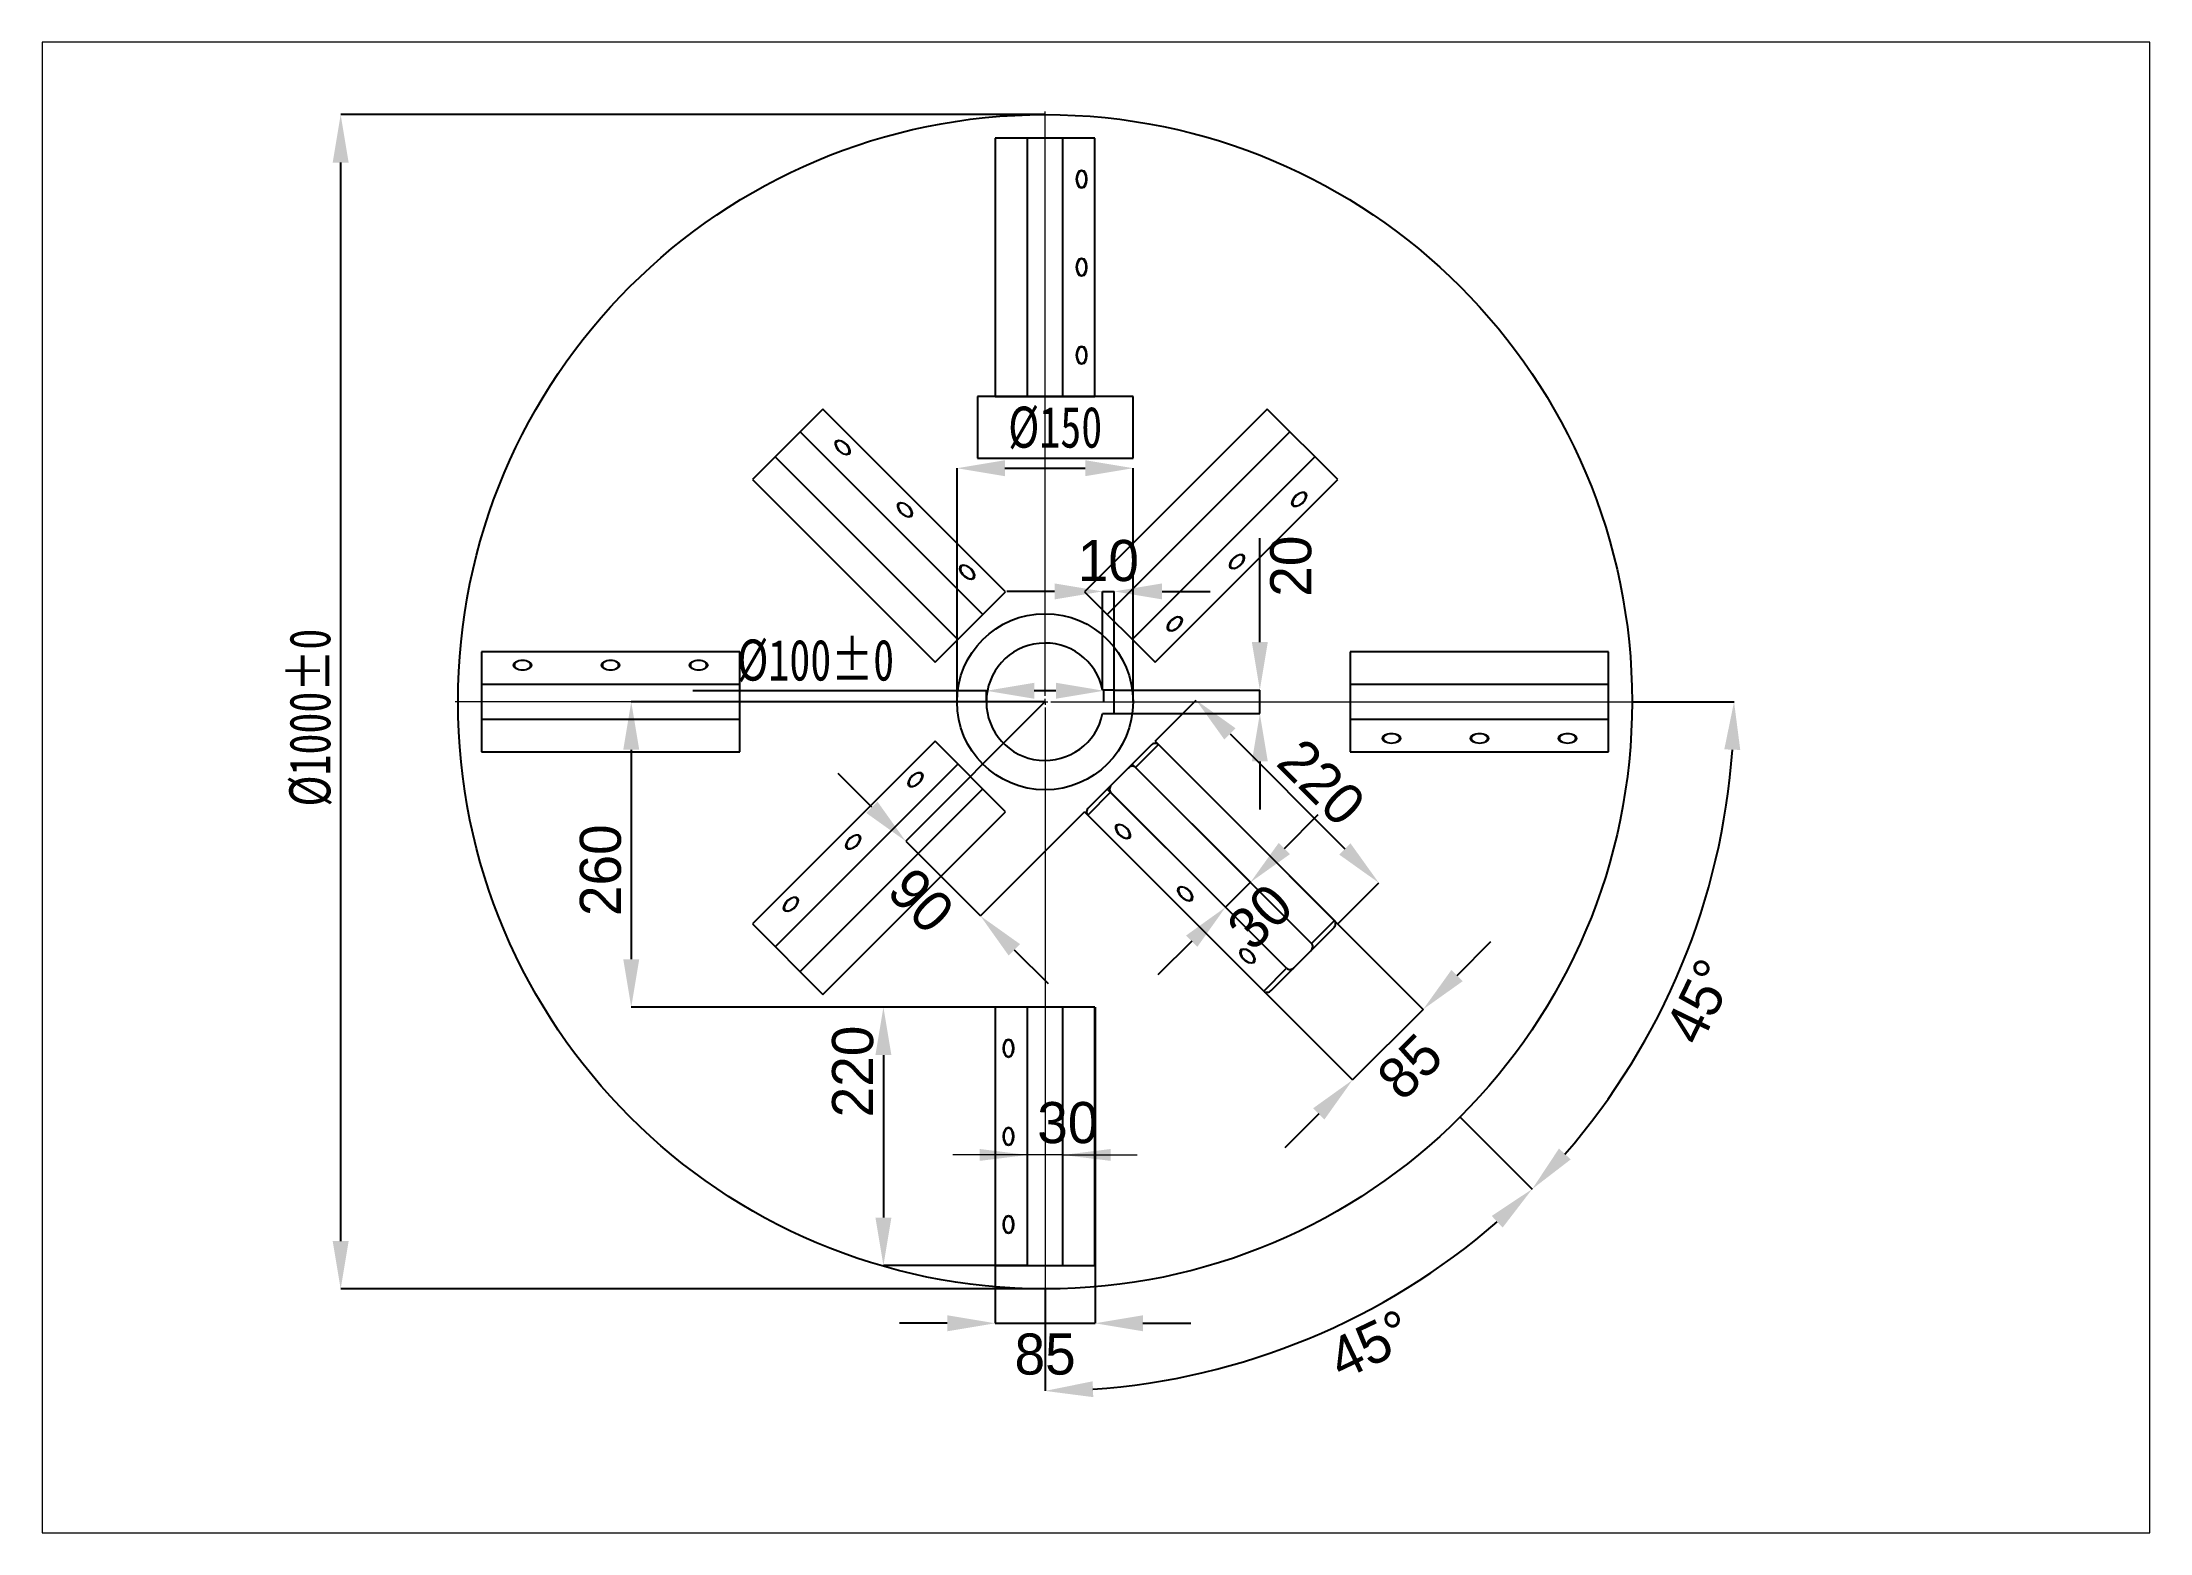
# Paper-space layout 'Layout2' of a CAD drawing. Header units: millimetres. Extents: x 15 to 242, y 17 to 178.
# The model-space entities are those that its viewports show. They can reach past a viewport. Long polylines and large blocks are cut down to what shows.
import ezdxf

# ---------------------------------------------------------------- set-up
doc = ezdxf.new("R2010")
doc.units = ezdxf.units.MM
doc.header["$LTSCALE"] = 10
doc.header["$PDSIZE"] = -1
doc.linetypes.add('CENTERX2', pattern=[20.32, 12.7, -2.54, 2.54, -2.54])
doc.linetypes.add('HIDDEN', pattern=[1.905, 1.27, -0.635])
doc.styles.add('SLDTEXTSTYLE0', font='')
doc.styles.add('SLDTEXTSTYLE2', font='')
doc.styles.get('SLDTEXTSTYLE0').set_extended_font_data('汉仪长仿宋体')
doc.styles.get('SLDTEXTSTYLE2').set_extended_font_data('长仿宋体')
doc.dimstyles.new('SLDDIMSTYLE0', dxfattribs={"dimtxt": 35, "dimasz": 40.8, "dimexe": 0, "dimexo": 0.0625, "dimgap": 8.75, "dimtad": 2, "dimrnd": 1e-09, "dimzin": 12, "dimdsep": 46, "dimtxsty": 'SLDTEXTSTYLE0', "dimsah": 1, "dimcen": 0.09, "dimadec": 0, "dimazin": 3, "dimtfac": 1, "dimtofl": 0, "dimtmove": 0, "dimatfit": 3, "dimfxl": 1, "dimfrac": 2, "dimtolj": 1, "dimtzin": 12, "dimarcsym": 0})
doc.dimstyles.new('SLDDIMSTYLE1', dxfattribs={"dimtxt": 35, "dimasz": 40.8, "dimexe": 0, "dimexo": 0.0625, "dimgap": -8.75, "dimtad": 2, "dimrnd": 1e-09, "dimzin": 12, "dimdsep": 46, "dimtxsty": 'SLDTEXTSTYLE0', "dimsah": 1, "dimcen": 0.09, "dimadec": 0, "dimazin": 3, "dimtfac": 1, "dimtmove": 0, "dimatfit": 0, "dimfxl": 1, "dimfrac": 2, "dimtolj": 1, "dimarcsym": 0})
doc.dimstyles.new('SLDDIMSTYLE2', dxfattribs={"dimtxt": 35, "dimasz": 40.8, "dimexe": 0, "dimexo": 0.0625, "dimgap": 8.75, "dimtad": 2, "dimrnd": 1e-09, "dimzin": 12, "dimdsep": 46, "dimtxsty": 'SLDTEXTSTYLE0', "dimsah": 1, "dimcen": 0.09, "dimadec": 0, "dimazin": 3, "dimtfac": 1, "dimtmove": 0, "dimatfit": 0, "dimfxl": 1, "dimfrac": 2, "dimtolj": 1, "dimtzin": 12, "dimarcsym": 0})
doc.dimstyles.new('SLDDIMSTYLE3', dxfattribs={"dimtxt": 35, "dimasz": 40.8, "dimexe": 0, "dimexo": 0.0625, "dimgap": 8.75, "dimtad": 2, "dimdec": 4, "dimlfac": 10, "dimzin": 12, "dimdsep": 46, "dimtxsty": 'SLDTEXTSTYLE0', "dimsah": 1, "dimcen": 0.09, "dimazin": 3, "dimtfac": 1, "dimtofl": 0, "dimtmove": 0, "dimatfit": 3, "dimfxl": 1, "dimfrac": 2, "dimtolj": 1, "dimtzin": 12, "dimarcsym": 0})
doc.dimstyles.new('SLDDIMSTYLE4', dxfattribs={"dimtxt": 35, "dimasz": 40.8, "dimexe": 0, "dimexo": 0.0625, "dimgap": 8.75, "dimtad": 2, "dimrnd": 1e-09, "dimzin": 12, "dimdsep": 46, "dimtxsty": 'SLDTEXTSTYLE0', "dimsah": 1, "dimcen": 0.09, "dimadec": 0, "dimazin": 3, "dimtol": 1, "dimtfac": 1, "dimtofl": 0, "dimtmove": 0, "dimatfit": 3, "dimfxl": 1, "dimfrac": 2, "dimtolj": 1, "dimarcsym": 0})

psp = doc.layouts.new('Layout2')

msp = doc.modelspace()

# ---------------------------------------------------------------- blocks, each defined once
blk = doc.blocks.new('_D')
at = {"color": 0, "linetype": 'CENTERX2', "lineweight": -2}
for p, q in [((2844.2, 2350.4), (2244.3, 2350.4)), ((2244.3, 1391.2), (2244.3, 2309.6)), ((2844.2, 1350.4), (2244.3, 1350.4))]:
    blk.add_line(p, q, dxfattribs=at)
at = {"color": 0, "linetype": 'CENTERX2'}
for points in [[(2237.5, 2309.6), (2251.1, 2309.6), (2244.3, 2350.4)], [(2237.5, 1391.2), (2251.1, 1391.2), (2244.3, 1350.4)]]:
    blk.add_solid(points, dxfattribs=at)
at = {"layer": 'Defpoints', "color": 0, "linetype": 'CENTERX2'}
for p in [(2244.3, 2350.4), (2844.3, 2350.4), (2844.3, 1350.4)]:
    blk.add_point(p, dxfattribs=at)
at = {"color": 0, "linetype": 'CENTERX2', "lineweight": 18, "insert": (2200.5, 1836.9), "char_height": 35, "attachment_point": 2, "rotation": 90, "style": 'SLDTEXTSTYLE2'}
blk.add_mtext('\\A1;%%C1000±0', dxfattribs=at)
blk = doc.blocks.new('_D_1')
at = {"color": 0, "linetype": 'CENTERX2', "lineweight": -2}
for p, q in [((2919.2, 2110.5), (2786.7, 2110.5)), ((2786.7, 2110.5), (2786.7, 2058)), ((2919.2, 2058), (2919.2, 2110.5)), ((2769.3, 1850.5), (2769.3, 2049.3)), ((2786.7, 2058), (2919.2, 2058)), ((2810.1, 2049.3), (2878.5, 2049.3)), ((2919.3, 1850.5), (2919.3, 2049.3))]:
    blk.add_line(p, q, dxfattribs=at)
at = {"color": 0, "linetype": 'CENTERX2'}
for points in [[(2810.1, 2056.1), (2810.1, 2042.5), (2769.3, 2049.3)], [(2878.5, 2056.1), (2878.5, 2042.5), (2919.3, 2049.3)]]:
    blk.add_solid(points, dxfattribs=at)
at = {"layer": 'Defpoints', "color": 0, "linetype": 'CENTERX2'}
for p in [(2919.3, 2049.3), (2769.3, 1850.4), (2919.3, 1850.4)]:
    blk.add_point(p, dxfattribs=at)
at = {"color": 0, "linetype": 'CENTERX2', "lineweight": 18, "insert": (2852.9, 2101.8), "char_height": 35, "attachment_point": 2, "style": 'SLDTEXTSTYLE2'}
blk.add_mtext('\\A1;%%C150', dxfattribs=at)
blk = doc.blocks.new('_D_2')
at = {"color": 7, "linetype": 'Continuous', "lineweight": 18, "true_color": 0xffffff}
for p, q in [((2829.3, 1590.4), (2829.3, 1444.5)), ((2859.3, 1590.4), (2859.3, 1444.5)), ((2829.3, 1464.5), (2765.8, 1464.5)), ((2859.3, 1464.5), (2829.3, 1464.5)), ((2859.3, 1464.5), (2922.8, 1464.5))]:
    blk.add_line(p, q, dxfattribs=at)
for points in [[(2829.3, 1464.5), (2788.5, 1469.6), (2788.5, 1459.5)], [(2859.3, 1464.5), (2900.1, 1459.5), (2900.1, 1469.6)]]:
    blk.add_solid(points, dxfattribs=at)
at = {"color": 7, "linetype": 'Continuous', "lineweight": 18, "true_color": 0xffffff, "insert": (2837.6, 1509.6), "char_height": 35, "attachment_point": 1, "style": 'SLDTEXTSTYLE0'}
blk.add_mtext('30', dxfattribs=at)
blk = doc.blocks.new('_D_3')
at = {"color": 0, "linetype": 'CENTERX2', "lineweight": -2}
for p, q in [((2829.2, 1590.4), (2706.6, 1590.4)), ((2706.6, 1549.6), (2706.6, 1411.2)), ((2829.2, 1370.4), (2706.6, 1370.4))]:
    blk.add_line(p, q, dxfattribs=at)
at = {"color": 0, "linetype": 'CENTERX2'}
for points in [[(2699.8, 1549.6), (2713.4, 1549.6), (2706.6, 1590.4)], [(2699.8, 1411.2), (2713.4, 1411.2), (2706.6, 1370.4)]]:
    blk.add_solid(points, dxfattribs=at)
at = {"layer": 'Defpoints', "color": 0, "linetype": 'CENTERX2'}
for p in [(2829.3, 1590.4), (2706.6, 1370.4), (2829.3, 1370.4)]:
    blk.add_point(p, dxfattribs=at)
at = {"color": 0, "linetype": 'CENTERX2', "lineweight": 18, "insert": (2662.8, 1535.6), "char_height": 35, "attachment_point": 2, "rotation": 90, "style": 'SLDTEXTSTYLE0'}
blk.add_mtext('\\A1;220', dxfattribs=at)
blk = doc.blocks.new('_D_4')
at = {"color": 0, "linetype": 'CENTERX2', "lineweight": -2}
for p, q in [((2844.2, 1850.4), (2491.8, 1850.4)), ((2491.8, 1809.6), (2491.8, 1631.2)), ((2829.2, 1590.4), (2491.8, 1590.4))]:
    blk.add_line(p, q, dxfattribs=at)
at = {"color": 0, "linetype": 'CENTERX2'}
for points in [[(2485, 1809.6), (2498.6, 1809.6), (2491.8, 1850.4)], [(2485, 1631.2), (2498.6, 1631.2), (2491.8, 1590.4)]]:
    blk.add_solid(points, dxfattribs=at)
at = {"layer": 'Defpoints', "color": 0, "linetype": 'CENTERX2'}
for p in [(2844.3, 1850.4), (2491.8, 1590.4), (2829.3, 1590.4)]:
    blk.add_point(p, dxfattribs=at)
at = {"color": 0, "linetype": 'CENTERX2', "lineweight": 18, "insert": (2448, 1707), "char_height": 35, "attachment_point": 2, "rotation": 90, "style": 'SLDTEXTSTYLE0'}
blk.add_mtext('\\A1;260', dxfattribs=at)
blk = doc.blocks.new('_D_5')
at = {"color": 0, "linetype": 'CENTERX2', "lineweight": -2}
for p, q in [((2801.8, 1590.4), (2801.8, 1321.2)), ((2886.8, 1590.4), (2886.8, 1321.2)), ((2761, 1321.2), (2720.2, 1321.2)), ((2801.8, 1321.2), (2886.8, 1321.2)), ((2927.6, 1321.2), (2968.4, 1321.2))]:
    blk.add_line(p, q, dxfattribs=at)
at = {"color": 0, "linetype": 'CENTERX2'}
for points in [[(2761, 1328), (2761, 1314.4), (2801.8, 1321.2)], [(2927.6, 1328), (2927.6, 1314.4), (2886.8, 1321.2)]]:
    blk.add_solid(points, dxfattribs=at)
at = {"layer": 'Defpoints', "color": 0, "linetype": 'CENTERX2'}
for p in [(2801.8, 1590.4), (2886.8, 1590.4), (2886.8, 1321.2)]:
    blk.add_point(p, dxfattribs=at)
at = {"color": 0, "linetype": 'CENTERX2', "lineweight": 18, "insert": (2844.3, 1312.5), "char_height": 35, "attachment_point": 2, "style": 'SLDTEXTSTYLE0'}
blk.add_mtext('\\A1;85', dxfattribs=at)
blk = doc.blocks.new('_D_6')
at = {"color": 0, "linetype": 'CENTERX2', "lineweight": -2}
for p, q in [((3027.2, 1901.2), (3027.2, 1989.7)), ((2903.3, 1860.4), (3027.2, 1860.4)), ((3027.2, 1840.4), (3027.2, 1860.4)), ((2903.3, 1840.4), (3027.2, 1840.4)), ((3027.2, 1799.6), (3027.2, 1758.8))]:
    blk.add_line(p, q, dxfattribs=at)
at = {"color": 0, "linetype": 'CENTERX2'}
for points in [[(3020.4, 1901.2), (3034, 1901.2), (3027.2, 1860.4)], [(3020.4, 1799.6), (3034, 1799.6), (3027.2, 1840.4)]]:
    blk.add_solid(points, dxfattribs=at)
at = {"layer": 'Defpoints', "color": 0, "linetype": 'CENTERX2'}
for p in [(2903.2, 1860.4), (2903.2, 1840.4), (3027.2, 1840.4)]:
    blk.add_point(p, dxfattribs=at)
at = {"color": 0, "linetype": 'CENTERX2', "lineweight": 18, "insert": (3036, 1965.9), "char_height": 35, "attachment_point": 2, "rotation": 90, "style": 'SLDTEXTSTYLE0'}
blk.add_mtext('\\A1;20', dxfattribs=at)
blk = doc.blocks.new('_D_7')
at = {"color": 0, "linetype": 'CENTERX2', "lineweight": -2}
for p, q in [((2852.4, 1944.4), (2811.6, 1944.4)), ((2893.2, 1860.5), (2893.2, 1944.4)), ((2893.2, 1944.4), (2903.2, 1944.4)), ((2903.2, 1860.5), (2903.2, 1944.4)), ((2944, 1944.4), (2984.8, 1944.4))]:
    blk.add_line(p, q, dxfattribs=at)
at = {"color": 0, "linetype": 'CENTERX2'}
for points in [[(2852.4, 1951.2), (2852.4, 1937.6), (2893.2, 1944.4)], [(2944, 1951.2), (2944, 1937.6), (2903.2, 1944.4)]]:
    blk.add_solid(points, dxfattribs=at)
at = {"layer": 'Defpoints', "color": 0, "linetype": 'CENTERX2'}
for p in [(2903.2, 1944.4), (2893.2, 1860.4), (2903.2, 1860.4)]:
    blk.add_point(p, dxfattribs=at)
at = {"color": 0, "linetype": 'CENTERX2', "lineweight": 18, "insert": (2898.2, 1988.2), "char_height": 35, "attachment_point": 2, "style": 'SLDTEXTSTYLE0'}
blk.add_mtext('\\A1;10', dxfattribs=at)
blk = doc.blocks.new('_D_8')
at = {"color": 0, "linetype": 'CENTERX2', "lineweight": -2}
for p, q in [((3197.9, 1496.8), (3259.2, 1435.5)), ((2844.3, 1350.4), (2844.3, 1263.6))]:
    blk.add_line(p, q, dxfattribs=at)
blk.add_arc((2844.3, 1850.4), 586.8, 273.9845, 311.0155, dxfattribs=at)
at = {"color": 0, "linetype": 'CENTERX2'}
for points in [[(3224.7, 1412.6), (3234, 1402.7), (3259.2, 1435.5)], [(2885.3, 1258.3), (2884.8, 1271.8), (2844.3, 1263.6)]]:
    blk.add_solid(points, dxfattribs=at)
at = {"layer": 'Defpoints', "color": 0, "linetype": 'CENTERX2'}
for p in [(2844.3, 2350.4), (2490.7, 2204), (3197.8, 1496.9), (2844.3, 1350.4), (2996.1, 1283.6)]:
    blk.add_point(p, dxfattribs=at)
at = {"color": 0, "linetype": 'CENTERX2', "lineweight": 18, "insert": (3081.7, 1303.8), "char_height": 35, "attachment_point": 1, "rotation": 25.6008, "style": 'SLDTEXTSTYLE0'}
blk.add_mtext('\\A1;45°', dxfattribs=at)
blk = doc.blocks.new('_D_9')
at = {"color": 0, "linetype": 'CENTERX2', "lineweight": -2}
for p, q in [((3344.3, 1850.4), (3431.1, 1850.4)), ((3197.9, 1496.8), (3259.2, 1435.5))]:
    blk.add_line(p, q, dxfattribs=at)
blk.add_arc((2844.3, 1850.4), 586.8, 318.9845, 356.0155, dxfattribs=at)
at = {"color": 0, "linetype": 'CENTERX2'}
for points in [[(3422.8, 1809.9), (3436.4, 1809.4), (3431.1, 1850.4)], [(3292, 1460.7), (3282, 1470), (3259.2, 1435.5)]]:
    blk.add_solid(points, dxfattribs=at)
at = {"layer": 'Defpoints', "color": 0, "linetype": 'CENTERX2'}
for p in [(2490.7, 2204), (2344.3, 1850.4), (3344.3, 1850.4), (3411.1, 1698.6), (3197.8, 1496.9)]:
    blk.add_point(p, dxfattribs=at)
at = {"color": 0, "linetype": 'CENTERX2', "lineweight": 18, "insert": (3370.7, 1571.2), "char_height": 35, "attachment_point": 1, "rotation": 64.1835, "style": 'SLDTEXTSTYLE0'}
blk.add_mtext('\\A1;45°', dxfattribs=at)
blk = doc.blocks.new('_D_10')
at = {"color": 0, "linetype": 'CENTERX2', "lineweight": -2}
for p, q in [((2938, 1816.8), (3166.3, 1588.5)), ((2877.9, 1756.7), (3106.2, 1528.4)), ((3195.2, 1617.3), (3224, 1646.2)), ((3166.3, 1588.5), (3106.2, 1528.4)), ((3077.4, 1499.5), (3048.5, 1470.7))]:
    blk.add_line(p, q, dxfattribs=at)
at = {"color": 0, "linetype": 'CENTERX2'}
for points in [[(3190.4, 1622.1), (3200, 1612.5), (3166.3, 1588.5)], [(3072.6, 1504.3), (3082.2, 1494.7), (3106.2, 1528.4)]]:
    blk.add_solid(points, dxfattribs=at)
at = {"layer": 'Defpoints', "color": 0, "linetype": 'CENTERX2'}
for p in [(2937.9, 1816.8), (2877.8, 1756.7), (3106.2, 1528.4)]:
    blk.add_point(p, dxfattribs=at)
at = {"color": 0, "linetype": 'CENTERX2', "lineweight": 18, "insert": (3142.5, 1552.2), "char_height": 35, "attachment_point": 2, "rotation": 45, "style": 'SLDTEXTSTYLE0'}
blk.add_mtext('\\A1;85', dxfattribs=at)
blk = doc.blocks.new('_D_11')
at = {"color": 0, "linetype": 'CENTERX2', "lineweight": -2}
for p, q in [((2938, 1816.9), (2972.9, 1851.8)), ((3001.8, 1823), (3099.6, 1725.1)), ((3093.6, 1661.3), (3128.5, 1696.3))]:
    blk.add_line(p, q, dxfattribs=at)
at = {"color": 0, "linetype": 'CENTERX2'}
for points in [[(3006.6, 1827.8), (2997, 1818.2), (2972.9, 1851.8)], [(3104.4, 1729.9), (3094.8, 1720.3), (3128.5, 1696.3)]]:
    blk.add_solid(points, dxfattribs=at)
at = {"layer": 'Defpoints', "color": 0, "linetype": 'CENTERX2'}
for p in [(2937.9, 1816.8), (3128.5, 1696.3), (3093.5, 1661.3)]:
    blk.add_point(p, dxfattribs=at)
at = {"color": 0, "linetype": 'CENTERX2', "lineweight": 18, "insert": (3092.2, 1794.4), "char_height": 35, "attachment_point": 2, "rotation": 315, "style": 'SLDTEXTSTYLE0'}
blk.add_mtext('\\A1;220', dxfattribs=at)
blk = doc.blocks.new('_D_12')
at = {"color": 0, "linetype": 'CENTERX2', "lineweight": -2}
for p, q in [((2844.2, 1850.4), (2725.6, 1731.7)), ((2696.7, 1760.6), (2667.9, 1789.4)), ((2877.8, 1756.7), (2789.2, 1668.1)), ((2725.6, 1731.7), (2789.2, 1668.1)), ((2818, 1639.2), (2846.9, 1610.4))]:
    blk.add_line(p, q, dxfattribs=at)
at = {"color": 0, "linetype": 'CENTERX2'}
for points in [[(2701.5, 1765.4), (2691.9, 1755.8), (2725.6, 1731.7)], [(2822.9, 1644.1), (2813.2, 1634.4), (2789.2, 1668.1)]]:
    blk.add_solid(points, dxfattribs=at)
at = {"layer": 'Defpoints', "color": 0, "linetype": 'CENTERX2'}
for p in [(2844.3, 1850.4), (2877.8, 1756.7), (2789.2, 1668.1)]:
    blk.add_point(p, dxfattribs=at)
at = {"color": 0, "linetype": 'CENTERX2', "lineweight": 18, "insert": (2751.2, 1693.7), "char_height": 35, "attachment_point": 2, "rotation": 315, "style": 'SLDTEXTSTYLE0'}
blk.add_mtext('\\A1;90', dxfattribs=at)
blk = doc.blocks.new('_D_13')
at = {"color": 0, "linetype": 'CENTERX2', "lineweight": -2}
for p, q in [((2918.5, 1797.4), (3019.2, 1696.7)), ((2897.3, 1776.1), (2998, 1675.5)), ((3048.1, 1725.5), (3076.9, 1754.4)), ((3019.2, 1696.7), (2998, 1675.5)), ((2969.2, 1646.6), (2940.3, 1617.8))]:
    blk.add_line(p, q, dxfattribs=at)
at = {"color": 0, "linetype": 'CENTERX2'}
for points in [[(3043.3, 1730.3), (3052.9, 1720.7), (3019.2, 1696.7)], [(2964.4, 1651.4), (2974, 1641.8), (2998, 1675.5)]]:
    blk.add_solid(points, dxfattribs=at)
at = {"layer": 'Defpoints', "color": 0, "linetype": 'CENTERX2'}
for p in [(2918.5, 1797.4), (2897.3, 1776.2), (2998, 1675.5)]:
    blk.add_point(p, dxfattribs=at)
at = {"color": 0, "linetype": 'CENTERX2', "lineweight": 18, "insert": (3014.8, 1679.9), "char_height": 35, "attachment_point": 2, "rotation": 45, "style": 'SLDTEXTSTYLE0'}
blk.add_mtext('\\A1;30', dxfattribs=at)
blk = doc.blocks.new('_D_14')
at = {"color": 0, "linetype": 'CENTERX2', "lineweight": -2}
for p, q in [((2794.3, 1859.8), (2544.3, 1859.8)), ((2794.3, 1850.5), (2794.3, 1859.8)), ((2853.5, 1859.8), (2835.1, 1859.8)), ((2894.3, 1850.5), (2894.3, 1859.8))]:
    blk.add_line(p, q, dxfattribs=at)
at = {"color": 0, "linetype": 'CENTERX2'}
for points in [[(2835.1, 1866.6), (2835.1, 1853), (2794.3, 1859.8)], [(2853.5, 1866.6), (2853.5, 1853), (2894.3, 1859.8)]]:
    blk.add_solid(points, dxfattribs=at)
at = {"layer": 'Defpoints', "color": 0, "linetype": 'CENTERX2'}
for p in [(2794.3, 1850.4), (2894.3, 1859.8), (2894.3, 1850.4)]:
    blk.add_point(p, dxfattribs=at)
at = {"color": 0, "linetype": 'CENTERX2', "lineweight": 18, "insert": (2648.9, 1903.5), "char_height": 35, "attachment_point": 2, "style": 'SLDTEXTSTYLE2'}
blk.add_mtext('\\A1;%%C100±0', dxfattribs=at)
blk = doc.blocks.new('SW_CENTERMARKSYMBOL_0')
at = {"color": 0, "linetype": 'Continuous', "lineweight": 18}
for p, q in [((0, 5), (0, 502.5)), ((-5, 0), (-502.5, 0)), ((0, 0), (-2.5, 0)), ((0, 0), (0, 2.5)), ((0, 0), (0, -2.5)), ((0, 0), (2.5, 0)), ((5, 0), (502.5, 0)), ((0, -5), (0, -502.5))]:
    blk.add_line(p, q, dxfattribs=at)

# ---------------------------------------------------------------- dimensions: what is measured, and where the dimension line sits
at = {"color": 4, "linetype": 'CENTERX2', "lineweight": 18}
dim = msp.add_linear_dim(base=(2244.257871, 2350.435783), p1=(2844.257871, 1350.435783), p2=(2844.257871, 2350.435783), angle=90, text='%%C<>', dimstyle='SLDDIMSTYLE4', override={"dimtxsty": 'SLDTEXTSTYLE2'}, dxfattribs=at)
dim.commit()
dim.dimension.update_dxf_attribs({"geometry": '_D', "text_midpoint": (2244.257871, 1836.895038), "dimtype": 160})
for base, line1, line2, picture, middle in [((2996.134441, 1283.624706), ((2844.257871, 2350.435783), (2844.257871, 1350.435783)), ((3197.811261, 1496.882392), (2490.70448, 2203.989173)), '_D_8', (3097.816118, 1321.238744)), ((3411.068948, 1698.559212), ((3197.811261, 1496.882392), (2490.70448, 2203.989173)), ((3344.257871, 1850.435783), (2344.257871, 1850.435783)), '_D_9', (3372.49695, 1594.887813))]:
    dim = msp.add_angular_dim_2l(base=base, line1=line1, line2=line2, dimstyle='SLDDIMSTYLE3', dxfattribs=at)
    dim.commit()
    dim.dimension.update_dxf_attribs({"geometry": picture, "text_midpoint": middle, "dimtype": 162})
for base, p1, p2, dimstyle, picture, middle in [((2919.257871, 2049.255392), (2769.257871, 1850.435783), (2919.257871, 1850.435783), 'SLDDIMSTYLE1', '_D_1', (2852.91713, 2049.255392)), ((2894.257871, 1859.751289), (2794.257871, 1850.435783), (2894.257871, 1850.435783), 'SLDDIMSTYLE4', '_D_14', (2648.874537, 1859.751289))]:
    dim = msp.add_linear_dim(base=base, p1=p1, p2=p2, text='%%C<>', dimstyle=dimstyle, override={"dimtxsty": 'SLDTEXTSTYLE2'}, dxfattribs=at)
    dim.commit()
    dim.dimension.update_dxf_attribs({"geometry": picture, "text_midpoint": middle, "dimtype": 160})
for base, p1, p2, picture, middle in [((2903.247666, 1944.443196), (2893.247666, 1860.435783), (2903.247666, 1860.435783), '_D_7', (2898.247666, 1944.443196)), ((2886.757871, 1321.238744), (2801.757871, 1590.435783), (2886.757871, 1590.435783), '_D_5', (2844.257871, 1321.238744))]:
    dim = msp.add_linear_dim(base=base, p1=p1, p2=p2, dimstyle='SLDDIMSTYLE2', dxfattribs=at)
    dim.commit()
    dim.dimension.update_dxf_attribs({"geometry": picture, "text_midpoint": middle, "dimtype": 160})
for base, p1, p2, angle, dimstyle, picture, middle in [((3027.212081, 1840.435783), (2903.247666, 1860.435783), (2903.247666, 1840.435783), 90, 'SLDDIMSTYLE2', '_D_6', (3027.212081, 1965.862706)), ((2491.764227, 1590.435783), (2844.257871, 1850.435783), (2829.257871, 1590.435783), 90, 'SLDDIMSTYLE0', '_D_4', (2491.764227, 1707.028099)), ((2789.196904, 1668.095595), (2844.257871, 1850.435783), (2877.845443, 1756.744134), 315, 'SLDDIMSTYLE2', '_D_12', (2757.377098, 1699.9154)), ((3128.488175, 1696.259883), (2937.949519, 1816.848211), (3093.513011, 1661.284719), 315, 'SLDDIMSTYLE0', '_D_11', (3061.284506, 1763.463553)), ((3106.231634, 1528.357943), (2937.949519, 1816.848211), (2877.845443, 1756.744134), 45, 'SLDDIMSTYLE2', '_D_10', (3136.283672, 1558.409982)), ((2998.026782, 1675.453668), (2918.504083, 1797.402774), (2897.290879, 1776.189571), 45, 'SLDDIMSTYLE2', '_D_13', (3008.633383, 1686.06027)), ((2706.566428, 1370.435783), (2829.257871, 1590.435783), (2829.257871, 1370.435783), 90, 'SLDDIMSTYLE0', '_D_3', (2706.566428, 1535.574789))]:
    dim = msp.add_linear_dim(base=base, p1=p1, p2=p2, angle=angle, dimstyle=dimstyle, dxfattribs=at)
    dim.commit()
    dim.dimension.update_dxf_attribs({"geometry": picture, "text_midpoint": middle, "dimtype": 160})
at = {"color": 7, "linetype": 'Continuous', "lineweight": 18, "true_color": 0xffffff}
dim = msp.add_linear_dim(base=(2829.257871, 1486.187426), p1=(2859.257871, 1590.435783), p2=(2829.257871, 1590.435783), dimstyle='SLDDIMSTYLE2', dxfattribs=at)
dim.commit()
dim.dimension.update_dxf_attribs({"geometry": '_D_2', "text_midpoint": (2852.91713, 1486.187426), "dimtype": 160})

# ---------------------------------------------------------------- linework, layer by layer
for p, q in [((2886.757871, 2330.435783), (2801.757871, 2330.435783)), ((2801.757871, 2330.435783), (2801.757871, 2110.435783)), ((2829.257871, 2110.435783), (2829.257871, 2330.435783)), ((2859.257871, 2330.435783), (2859.257871, 2110.435783)), ((2886.757871, 2110.435783), (2886.757871, 2330.435783)), ((2801.757871, 2110.435783), (2886.757871, 2110.435783)), ((2655.106807, 2099.690923), (2595.00273, 2039.586847)), ((2810.670299, 1944.127431), (2655.106807, 2099.690923)), ((3033.408935, 2099.690923), (2877.845443, 1944.127431)), ((3093.513011, 2039.586847), (3033.408935, 2099.690923)), ((2635.66137, 2080.245487), (2791.224862, 1924.681995)), ((2897.290879, 1924.681995), (3052.854371, 2080.245487)), ((2770.011659, 1903.468791), (2614.448167, 2059.032283)), ((3074.067575, 2059.032283), (2918.504083, 1903.468791)), ((2595.00273, 2039.586847), (2750.566222, 1884.023355)), ((2937.949519, 1884.023355), (3093.513011, 2039.586847)), ((2750.566222, 1884.023355), (2810.670299, 1944.127431)), ((2877.845443, 1944.127431), (2937.949519, 1884.023355)), ((2584.257871, 1892.935783), (2364.257871, 1892.935783)), ((2364.257871, 1892.935783), (2364.257871, 1807.935783)), ((2584.257871, 1807.935783), (2584.257871, 1892.935783)), ((3324.257871, 1892.935783), (3104.257871, 1892.935783)), ((3104.257871, 1892.935783), (3104.257871, 1807.935783)), ((3324.257871, 1807.935783), (3324.257871, 1892.935783)), ((2364.257871, 1865.435783), (2584.257871, 1865.435783)), ((2903.247666, 1860.435783), (2893.247666, 1860.435783)), ((2903.247666, 1840.435783), (2903.247666, 1860.435783)), ((3104.257871, 1865.435783), (3324.257871, 1865.435783)), ((2584.257871, 1835.435783), (2364.257871, 1835.435783)), ((2893.247666, 1840.435783), (2903.247666, 1840.435783)), ((3324.257871, 1835.435783), (3104.257871, 1835.435783)), ((2750.566222, 1816.848211), (2595.00273, 1661.284719)), ((2810.670299, 1756.744134), (2750.566222, 1816.848211)), ((2934.517137, 1813.415828), (2881.277825, 1760.176517)), ((2940.777946, 1814.019784), (2921.33251, 1794.574347)), ((3090.684584, 1664.113146), (2940.777946, 1814.019784)), ((2364.257871, 1807.935783), (2584.257871, 1807.935783)), ((2614.448167, 1641.839282), (2770.011659, 1797.402774)), ((3104.257871, 1807.935783), (3324.257871, 1807.935783)), ((2921.33251, 1794.574347), (3071.239148, 1644.667709)), ((2791.224862, 1776.189571), (2635.66137, 1620.626079)), ((2900.119307, 1773.361144), (2880.67387, 1753.915707)), ((3050.025944, 1623.454506), (2900.119307, 1773.361144)), ((2655.106807, 1601.180642), (2810.670299, 1756.744134)), ((2880.67387, 1753.915707), (3030.580508, 1604.00907)), ((2595.00273, 1661.284719), (2655.106807, 1601.180642)), ((3036.841317, 1604.613025), (3090.080629, 1657.852336)), ((3071.239148, 1644.667709), (3090.684584, 1664.113146)), ((3030.580508, 1604.00907), (3050.025944, 1623.454506)), ((2801.757871, 1590.435783), (2801.757871, 1370.435783)), ((2886.757871, 1590.435783), (2801.757871, 1590.435783)), ((2829.257871, 1370.435783), (2829.257871, 1590.435783)), ((2859.257871, 1590.435783), (2859.257871, 1370.435783)), ((2886.757871, 1370.435783), (2886.757871, 1590.435783)), ((2801.757871, 1370.435783), (2886.757871, 1370.435783))]:
    msp.add_line(p, q)
at = {"color": 7, "linetype": 'HIDDEN', "lineweight": 18}
msp.add_line((2844.257871, 1077.396063), (2844.257871, 1140.896063), dxfattribs=at)
at = {"color": 7, "linetype": 'Continuous', "lineweight": 18, "flags": 128}
for points in [[(2875.427294, 2287.511381), (2873.692885, 2288.120344), (2872.222523, 2289.854526), (2871.240059, 2292.449913), (2870.895064, 2295.511381), (2871.240059, 2298.572848), (2872.222523, 2301.168235), (2873.692885, 2302.902417), (2875.427294, 2303.511381), (2877.161704, 2302.902417), (2878.632065, 2301.168235), (2879.614529, 2298.572848), (2879.959525, 2295.511381), (2879.614529, 2292.449913), (2878.632065, 2289.854526), (2877.161704, 2288.120344), (2875.427294, 2287.511381)], [(2875.427294, 2212.511381), (2873.692885, 2213.120344), (2872.222523, 2214.854526), (2871.240059, 2217.449913), (2870.895064, 2220.511381), (2871.240059, 2223.572848), (2872.222523, 2226.168235), (2873.692885, 2227.902417), (2875.427294, 2228.511381), (2877.161704, 2227.902417), (2878.632065, 2226.168235), (2879.614529, 2223.572848), (2879.959525, 2220.511381), (2879.614529, 2217.449913), (2878.632065, 2214.854526), (2877.161704, 2213.120344), (2875.427294, 2212.511381)], [(2875.427294, 2137.511381), (2873.692885, 2138.120344), (2872.222523, 2139.854526), (2871.240059, 2142.449913), (2870.895064, 2145.511381), (2871.240059, 2148.572848), (2872.222523, 2151.168235), (2873.692885, 2152.902417), (2875.427294, 2153.511381), (2877.161704, 2152.902417), (2878.632065, 2151.168235), (2879.614529, 2148.572848), (2879.959525, 2145.511381), (2879.614529, 2142.449913), (2878.632065, 2139.854526), (2877.161704, 2138.120344), (2875.427294, 2137.511381)], [(2677.42039, 2066.930258), (2678.27488, 2064.442211), (2678.150268, 2062.332946), (2677.065526, 2060.923581), (2675.185795, 2060.428677), (2672.797248, 2060.923581), (2670.263519, 2062.332946), (2667.970346, 2064.442211), (2666.266843, 2066.930258), (2665.412354, 2069.418306), (2665.536966, 2071.52757), (2666.621708, 2072.936936), (2668.501439, 2073.431839), (2670.889985, 2072.936936), (2673.423714, 2071.52757), (2675.716887, 2069.418306), (2677.42039, 2066.930258)], [(3060.752346, 2017.273263), (3058.264299, 2016.418774), (3056.155034, 2016.543386), (3054.745669, 2017.628128), (3054.250765, 2019.507859), (3054.745669, 2021.896406), (3056.155034, 2024.430134), (3058.264299, 2026.723307), (3060.752346, 2028.42681), (3063.240394, 2029.2813), (3065.349659, 2029.156688), (3066.759024, 2028.071946), (3067.253928, 2026.192215), (3066.759024, 2023.803668), (3065.349659, 2021.269939), (3063.240394, 2018.976766), (3060.752346, 2017.273263)], [(2730.453399, 2013.89725), (2731.307888, 2011.409202), (2731.183277, 2009.299938), (2730.098534, 2007.890572), (2728.218804, 2007.395669), (2725.830257, 2007.890572), (2723.296528, 2009.299938), (2721.003355, 2011.409202), (2719.299852, 2013.89725), (2718.445362, 2016.385297), (2718.569974, 2018.494562), (2719.654716, 2019.903927), (2721.534447, 2020.398831), (2723.922994, 2019.903927), (2726.456723, 2018.494562), (2728.749896, 2016.385297), (2730.453399, 2013.89725)], [(3007.719338, 1964.240255), (3005.23129, 1963.385765), (3003.122026, 1963.510377), (3001.71266, 1964.595119), (3001.217757, 1966.47485), (3001.71266, 1968.863397), (3003.122026, 1971.397126), (3005.23129, 1973.690299), (3007.719338, 1975.393802), (3010.207385, 1976.248291), (3012.31665, 1976.123679), (3013.726016, 1975.038937), (3014.220919, 1973.159207), (3013.726016, 1970.77066), (3012.31665, 1968.236931), (3010.207385, 1965.943758), (3007.719338, 1964.240255)], [(2783.486407, 1960.864241), (2784.340897, 1958.376194), (2784.216285, 1956.266929), (2783.131543, 1954.857563), (2781.251812, 1954.36266), (2778.863265, 1954.857563), (2776.329537, 1956.266929), (2774.036363, 1958.376194), (2772.332861, 1960.864241), (2771.478371, 1963.352289), (2771.602983, 1965.461553), (2772.687725, 1966.870919), (2774.567456, 1967.365822), (2776.956003, 1966.870919), (2779.489731, 1965.461553), (2781.782904, 1963.352289), (2783.486407, 1960.864241)], [(2954.686329, 1911.207246), (2952.198282, 1910.352757), (2950.089017, 1910.477368), (2948.679652, 1911.562111), (2948.184748, 1913.441841), (2948.679652, 1915.830388), (2950.089017, 1918.364117), (2952.198282, 1920.65729), (2954.686329, 1922.360793), (2957.174377, 1923.215283), (2959.283641, 1923.090671), (2960.693007, 1922.005929), (2961.18791, 1920.126198), (2960.693007, 1917.737651), (2959.283641, 1915.203922), (2957.174377, 1912.910749), (2954.686329, 1911.207246)], [(2407.182273, 1881.605206), (2406.573309, 1879.870797), (2404.839127, 1878.400435), (2402.24374, 1877.417971), (2399.182273, 1877.072976), (2396.120806, 1877.417971), (2393.525419, 1878.400435), (2391.791237, 1879.870797), (2391.182273, 1881.605206), (2391.791237, 1883.339616), (2393.525419, 1884.809977), (2396.120806, 1885.792441), (2399.182273, 1886.137437), (2402.24374, 1885.792441), (2404.839127, 1884.809977), (2406.573309, 1883.339616), (2407.182273, 1881.605206)], [(2482.182273, 1881.605206), (2481.573309, 1879.870797), (2479.839127, 1878.400435), (2477.24374, 1877.417971), (2474.182273, 1877.072976), (2471.120806, 1877.417971), (2468.525419, 1878.400435), (2466.791237, 1879.870797), (2466.182273, 1881.605206), (2466.791237, 1883.339616), (2468.525419, 1884.809977), (2471.120806, 1885.792441), (2474.182273, 1886.137437), (2477.24374, 1885.792441), (2479.839127, 1884.809977), (2481.573309, 1883.339616), (2482.182273, 1881.605206)], [(2557.182273, 1881.605206), (2556.573309, 1879.870797), (2554.839127, 1878.400435), (2552.24374, 1877.417971), (2549.182273, 1877.072976), (2546.120806, 1877.417971), (2543.525419, 1878.400435), (2541.791237, 1879.870797), (2541.182273, 1881.605206), (2541.791237, 1883.339616), (2543.525419, 1884.809977), (2546.120806, 1885.792441), (2549.182273, 1886.137437), (2552.24374, 1885.792441), (2554.839127, 1884.809977), (2556.573309, 1883.339616), (2557.182273, 1881.605206)], [(3131.333469, 1819.266359), (3131.942432, 1821.000769), (3133.676614, 1822.47113), (3136.272001, 1823.453594), (3139.333469, 1823.79859), (3142.394936, 1823.453594), (3144.990323, 1822.47113), (3146.724505, 1821.000769), (3147.333469, 1819.266359), (3146.724505, 1817.53195), (3144.990323, 1816.061588), (3142.394936, 1815.079124), (3139.333469, 1814.734129), (3136.272001, 1815.079124), (3133.676614, 1816.061588), (3131.942432, 1817.53195), (3131.333469, 1819.266359)], [(3206.333469, 1819.266359), (3206.942432, 1821.000769), (3208.676614, 1822.47113), (3211.272001, 1823.453594), (3214.333469, 1823.79859), (3217.394936, 1823.453594), (3219.990323, 1822.47113), (3221.724505, 1821.000769), (3222.333469, 1819.266359), (3221.724505, 1817.53195), (3219.990323, 1816.061588), (3217.394936, 1815.079124), (3214.333469, 1814.734129), (3211.272001, 1815.079124), (3208.676614, 1816.061588), (3206.942432, 1817.53195), (3206.333469, 1819.266359)], [(3281.333469, 1819.266359), (3281.942432, 1821.000769), (3283.676614, 1822.47113), (3286.272001, 1823.453594), (3289.333469, 1823.79859), (3292.394936, 1823.453594), (3294.990323, 1822.47113), (3296.724505, 1821.000769), (3297.333469, 1819.266359), (3296.724505, 1817.53195), (3294.990323, 1816.061588), (3292.394936, 1815.079124), (3289.333469, 1814.734129), (3286.272001, 1815.079124), (3283.676614, 1816.061588), (3281.942432, 1817.53195), (3281.333469, 1819.266359)], [(2733.829412, 1789.664319), (2736.31746, 1790.518809), (2738.426725, 1790.394197), (2739.83609, 1789.309455), (2740.330994, 1787.429724), (2739.83609, 1785.041177), (2738.426725, 1782.507448), (2736.31746, 1780.214275), (2733.829412, 1778.510772), (2731.341365, 1777.656283), (2729.2321, 1777.780895), (2727.822735, 1778.865637), (2727.327831, 1780.745368), (2727.822735, 1783.133915), (2729.2321, 1785.667643), (2731.341365, 1787.960816), (2733.829412, 1789.664319)], [(2905.029334, 1740.007324), (2904.174845, 1742.495372), (2904.299457, 1744.604636), (2905.384199, 1746.014002), (2907.263929, 1746.508906), (2909.652476, 1746.014002), (2912.186205, 1744.604636), (2914.479378, 1742.495372), (2916.182881, 1740.007324), (2917.037371, 1737.519277), (2916.912759, 1735.410012), (2915.828017, 1734.000647), (2913.948286, 1733.505743), (2911.559739, 1734.000647), (2909.02601, 1735.410012), (2906.732837, 1737.519277), (2905.029334, 1740.007324)], [(2680.796404, 1736.631311), (2683.284451, 1737.4858), (2685.393716, 1737.361188), (2686.803082, 1736.276446), (2687.297985, 1734.396716), (2686.803082, 1732.008169), (2685.393716, 1729.47444), (2683.284451, 1727.181267), (2680.796404, 1725.477764), (2678.308356, 1724.623274), (2676.199092, 1724.747886), (2674.789726, 1725.832628), (2674.294823, 1727.712359), (2674.789726, 1730.100906), (2676.199092, 1732.634635), (2678.308356, 1734.927808), (2680.796404, 1736.631311)], [(2958.062343, 1686.974316), (2957.207853, 1689.462363), (2957.332465, 1691.571628), (2958.417207, 1692.980994), (2960.296938, 1693.475897), (2962.685485, 1692.980994), (2965.219214, 1691.571628), (2967.512387, 1689.462363), (2969.21589, 1686.974316), (2970.070379, 1684.486268), (2969.945768, 1682.377004), (2968.861025, 1680.967638), (2966.981295, 1680.472735), (2964.592748, 1680.967638), (2962.059019, 1682.377004), (2959.765846, 1684.486268), (2958.062343, 1686.974316)], [(2627.763395, 1683.598302), (2630.251443, 1684.452792), (2632.360707, 1684.32818), (2633.770073, 1683.243438), (2634.264976, 1681.363707), (2633.770073, 1678.97516), (2632.360707, 1676.441431), (2630.251443, 1674.148258), (2627.763395, 1672.444755), (2625.275348, 1671.590266), (2623.166083, 1671.714878), (2621.756718, 1672.79962), (2621.261814, 1674.67935), (2621.756718, 1677.067897), (2623.166083, 1679.601626), (2625.275348, 1681.894799), (2627.763395, 1683.598302)], [(3011.095351, 1633.941307), (3010.240862, 1636.429355), (3010.365474, 1638.538619), (3011.450216, 1639.947985), (3013.329947, 1640.442888), (3015.718494, 1639.947985), (3018.252222, 1638.538619), (3020.545395, 1636.429355), (3022.248898, 1633.941307), (3023.103388, 1631.45326), (3022.978776, 1629.343995), (3021.894034, 1627.934629), (3020.014303, 1627.439726), (3017.625756, 1627.934629), (3015.092028, 1629.343995), (3012.798854, 1631.45326), (3011.095351, 1633.941307)], [(2813.088447, 1563.360185), (2814.822857, 1562.751221), (2816.293218, 1561.017039), (2817.275682, 1558.421652), (2817.620678, 1555.360185), (2817.275682, 1552.298718), (2816.293218, 1549.703331), (2814.822857, 1547.969149), (2813.088447, 1547.360185), (2811.354038, 1547.969149), (2809.883676, 1549.703331), (2808.901212, 1552.298718), (2808.556217, 1555.360185), (2808.901212, 1558.421652), (2809.883676, 1561.017039), (2811.354038, 1562.751221), (2813.088447, 1563.360185)], [(2813.088447, 1488.360185), (2814.822857, 1487.751221), (2816.293218, 1486.017039), (2817.275682, 1483.421652), (2817.620678, 1480.360185), (2817.275682, 1477.298718), (2816.293218, 1474.703331), (2814.822857, 1472.969149), (2813.088447, 1472.360185), (2811.354038, 1472.969149), (2809.883676, 1474.703331), (2808.901212, 1477.298718), (2808.556217, 1480.360185), (2808.901212, 1483.421652), (2809.883676, 1486.017039), (2811.354038, 1487.751221), (2813.088447, 1488.360185)], [(2813.088447, 1413.360185), (2814.822857, 1412.751221), (2816.293218, 1411.017039), (2817.275682, 1408.421652), (2817.620678, 1405.360185), (2817.275682, 1402.298718), (2816.293218, 1399.703331), (2814.822857, 1397.969149), (2813.088447, 1397.360185), (2811.354038, 1397.969149), (2809.883676, 1399.703331), (2808.901212, 1402.298718), (2808.556217, 1405.360185), (2808.901212, 1408.421652), (2809.883676, 1411.017039), (2811.354038, 1412.751221), (2813.088447, 1413.360185)]]:
    msp.add_lwpolyline(points, dxfattribs=at)
at = {"flags": 128}
for points in [[(2879.392996, 2295.511381), (2879.293568, 2297.069027), (2879.000268, 2298.548567), (2878.527805, 2299.875809), (2877.899869, 2300.984201), (2877.147948, 2301.818163), (2876.309746, 2302.335876), (2875.427294, 2302.511381), (2874.544843, 2302.335876), (2873.706641, 2301.818163), (2872.95472, 2300.984201), (2872.326784, 2299.875809), (2871.854321, 2298.548567), (2871.561021, 2297.069027), (2871.461593, 2295.511381), (2871.561021, 2293.953734), (2871.854321, 2292.474194), (2872.326784, 2291.146952), (2872.95472, 2290.03856), (2873.706641, 2289.204599), (2874.544843, 2288.686885), (2875.427294, 2288.511381), (2876.309746, 2288.686885), (2877.147948, 2289.204599), (2877.899869, 2290.03856), (2878.527805, 2291.146952), (2879.000268, 2292.474194), (2879.293568, 2293.953734), (2879.392996, 2295.511381)], [(2879.392996, 2220.511381), (2879.293568, 2222.069027), (2879.000268, 2223.548567), (2878.527805, 2224.875809), (2877.899869, 2225.984201), (2877.147948, 2226.818163), (2876.309746, 2227.335876), (2875.427294, 2227.511381), (2874.544843, 2227.335876), (2873.706641, 2226.818163), (2872.95472, 2225.984201), (2872.326784, 2224.875809), (2871.854321, 2223.548567), (2871.561021, 2222.069027), (2871.461593, 2220.511381), (2871.561021, 2218.953734), (2871.854321, 2217.474194), (2872.326784, 2216.146952), (2872.95472, 2215.03856), (2873.706641, 2214.204599), (2874.544843, 2213.686885), (2875.427294, 2213.511381), (2876.309746, 2213.686885), (2877.147948, 2214.204599), (2877.899869, 2215.03856), (2878.527805, 2216.146952), (2879.000268, 2217.474194), (2879.293568, 2218.953734), (2879.392996, 2220.511381)], [(2879.392996, 2145.511381), (2879.293568, 2147.069027), (2879.000268, 2148.548567), (2878.527805, 2149.875809), (2877.899869, 2150.984201), (2877.147948, 2151.818163), (2876.309746, 2152.335876), (2875.427294, 2152.511381), (2874.544843, 2152.335876), (2873.706641, 2151.818163), (2872.95472, 2150.984201), (2872.326784, 2149.875809), (2871.854321, 2148.548567), (2871.561021, 2147.069027), (2871.461593, 2145.511381), (2871.561021, 2143.953734), (2871.854321, 2142.474194), (2872.326784, 2141.146952), (2872.95472, 2140.03856), (2873.706641, 2139.204599), (2874.544843, 2138.686885), (2875.427294, 2138.511381), (2876.309746, 2138.686885), (2877.147948, 2139.204599), (2877.899869, 2140.03856), (2878.527805, 2141.146952), (2879.000268, 2142.474194), (2879.293568, 2143.953734), (2879.392996, 2145.511381)], [(2676.793364, 2061.980511), (2677.293251, 2062.728599), (2677.519871, 2063.687376), (2677.461859, 2064.808764), (2677.122126, 2066.036533), (2676.517706, 2067.309117), (2675.678907, 2068.562704), (2674.647791, 2069.734433), (2673.476062, 2070.765549), (2672.222476, 2071.604347), (2670.949892, 2072.208767), (2669.722123, 2072.548501), (2668.600734, 2072.606512), (2667.641957, 2072.379893), (2666.893869, 2071.880006), (2666.393982, 2071.131918), (2666.167363, 2070.173141), (2666.225374, 2069.051752), (2666.565108, 2067.823983), (2667.169528, 2066.551399), (2668.008326, 2065.297813), (2669.039442, 2064.126084), (2670.211171, 2063.094968), (2671.464758, 2062.256169), (2672.737342, 2061.651749), (2673.965111, 2061.312016), (2675.086499, 2061.254004), (2676.045276, 2061.480624), (2676.793364, 2061.980511)], [(2729.826373, 2008.947502), (2730.32626, 2009.69559), (2730.552879, 2010.654367), (2730.494868, 2011.775756), (2730.155134, 2013.003525), (2729.550714, 2014.276109), (2728.711916, 2015.529695), (2727.6808, 2016.701424), (2726.509071, 2017.73254), (2725.255484, 2018.571339), (2723.9829, 2019.175759), (2722.755131, 2019.515492), (2721.633743, 2019.573504), (2720.674966, 2019.346884), (2719.926878, 2018.846997), (2719.426991, 2018.098909), (2719.200371, 2017.140132), (2719.258383, 2016.018744), (2719.598116, 2014.790975), (2720.202536, 2013.518391), (2721.041335, 2012.264804), (2722.072451, 2011.093075), (2723.24418, 2010.061959), (2724.497766, 2009.223161), (2725.77035, 2008.618741), (2726.998119, 2008.279007), (2728.119508, 2008.220996), (2729.078285, 2008.447615), (2729.826373, 2008.947502)], [(3055.802599, 2017.900289), (3056.550687, 2017.400402), (3057.509464, 2017.173783), (3058.630852, 2017.231794), (3059.858621, 2017.571528), (3061.131205, 2018.175948), (3062.384792, 2019.014746), (3063.556521, 2020.045862), (3064.587637, 2021.217591), (3065.426435, 2022.471178), (3066.030855, 2023.743762), (3066.370589, 2024.971531), (3066.428601, 2026.092919), (3066.201981, 2027.051696), (3065.702094, 2027.799784), (3064.954006, 2028.299671), (3063.995229, 2028.526291), (3062.873841, 2028.46828), (3061.646071, 2028.128546), (3060.373487, 2027.524126), (3059.119901, 2026.685327), (3057.948172, 2025.654211), (3056.917056, 2024.482483), (3056.078257, 2023.228896), (3055.473837, 2021.956312), (3055.134104, 2020.728543), (3055.076092, 2019.607154), (3055.302712, 2018.648377), (3055.802599, 2017.900289)], [(3002.76959, 1964.867281), (3003.517678, 1964.367394), (3004.476455, 1964.140774), (3005.597844, 1964.198786), (3006.825613, 1964.538519), (3008.098197, 1965.142939), (3009.351783, 1965.981738), (3010.523512, 1967.012854), (3011.554628, 1968.184583), (3012.393427, 1969.438169), (3012.997847, 1970.710753), (3013.33758, 1971.938522), (3013.395592, 1973.059911), (3013.168972, 1974.018688), (3012.669085, 1974.766776), (3011.920997, 1975.266663), (3010.96222, 1975.493282), (3009.840832, 1975.435271), (3008.613063, 1975.095537), (3007.340479, 1974.491117), (3006.086892, 1973.652319), (3004.915163, 1972.621203), (3003.884047, 1971.449474), (3003.045249, 1970.195887), (3002.440829, 1968.923303), (3002.101095, 1967.695534), (3002.043084, 1966.574146), (3002.269703, 1965.615369), (3002.76959, 1964.867281)], [(2782.859381, 1955.914494), (2783.359268, 1956.662582), (2783.585888, 1957.621359), (2783.527877, 1958.742747), (2783.188143, 1959.970516), (2782.583723, 1961.2431), (2781.744924, 1962.496687), (2780.713809, 1963.668416), (2779.54208, 1964.699532), (2778.288493, 1965.53833), (2777.015909, 1966.14275), (2775.78814, 1966.482484), (2774.666751, 1966.540495), (2773.707975, 1966.313876), (2772.959886, 1965.813989), (2772.459999, 1965.065901), (2772.23338, 1964.107124), (2772.291391, 1962.985735), (2772.631125, 1961.757966), (2773.235545, 1960.485382), (2774.074343, 1959.231796), (2775.105459, 1958.060067), (2776.277188, 1957.028951), (2777.530775, 1956.190152), (2778.803359, 1955.585732), (2780.031128, 1955.245999), (2781.152517, 1955.187987), (2782.111293, 1955.414607), (2782.859381, 1955.914494)], [(2949.736582, 1911.834272), (2950.48467, 1911.334385), (2951.443447, 1911.107766), (2952.564835, 1911.165777), (2953.792604, 1911.505511), (2955.065188, 1912.109931), (2956.318775, 1912.948729), (2957.490504, 1913.979845), (2958.52162, 1915.151574), (2959.360418, 1916.405161), (2959.964838, 1917.677745), (2960.304572, 1918.905514), (2960.362583, 1920.026902), (2960.135964, 1920.985679), (2959.636077, 1921.733767), (2958.887989, 1922.233654), (2957.929212, 1922.460274), (2956.807823, 1922.402262), (2955.580054, 1922.062529), (2954.30747, 1921.458109), (2953.053884, 1920.61931), (2951.882155, 1919.588194), (2950.851039, 1918.416465), (2950.01224, 1917.162879), (2949.40782, 1915.890295), (2949.068087, 1914.662526), (2949.010075, 1913.541137), (2949.236695, 1912.58236), (2949.736582, 1911.834272)], [(2399.182273, 1877.639505), (2400.73992, 1877.738933), (2402.219459, 1878.032233), (2403.546702, 1878.504696), (2404.655093, 1879.132632), (2405.489055, 1879.884553), (2406.006768, 1880.722755), (2406.182273, 1881.605206), (2406.006768, 1882.487658), (2405.489055, 1883.32586), (2404.655093, 1884.077781), (2403.546702, 1884.705717), (2402.219459, 1885.17818), (2400.73992, 1885.47148), (2399.182273, 1885.570908), (2397.624626, 1885.47148), (2396.145087, 1885.17818), (2394.817844, 1884.705717), (2393.709453, 1884.077781), (2392.875491, 1883.32586), (2392.357778, 1882.487658), (2392.182273, 1881.605206), (2392.357778, 1880.722755), (2392.875491, 1879.884553), (2393.709453, 1879.132632), (2394.817844, 1878.504696), (2396.145087, 1878.032233), (2397.624626, 1877.738933), (2399.182273, 1877.639505)], [(2474.182273, 1877.639505), (2475.73992, 1877.738933), (2477.219459, 1878.032233), (2478.546702, 1878.504696), (2479.655093, 1879.132632), (2480.489055, 1879.884553), (2481.006768, 1880.722755), (2481.182273, 1881.605206), (2481.006768, 1882.487658), (2480.489055, 1883.32586), (2479.655093, 1884.077781), (2478.546702, 1884.705717), (2477.219459, 1885.17818), (2475.73992, 1885.47148), (2474.182273, 1885.570908), (2472.624626, 1885.47148), (2471.145087, 1885.17818), (2469.817844, 1884.705717), (2468.709453, 1884.077781), (2467.875491, 1883.32586), (2467.357778, 1882.487658), (2467.182273, 1881.605206), (2467.357778, 1880.722755), (2467.875491, 1879.884553), (2468.709453, 1879.132632), (2469.817844, 1878.504696), (2471.145087, 1878.032233), (2472.624626, 1877.738933), (2474.182273, 1877.639505)], [(2549.182273, 1877.639505), (2550.73992, 1877.738933), (2552.219459, 1878.032233), (2553.546702, 1878.504696), (2554.655093, 1879.132632), (2555.489055, 1879.884553), (2556.006768, 1880.722755), (2556.182273, 1881.605206), (2556.006768, 1882.487658), (2555.489055, 1883.32586), (2554.655093, 1884.077781), (2553.546702, 1884.705717), (2552.219459, 1885.17818), (2550.73992, 1885.47148), (2549.182273, 1885.570908), (2547.624626, 1885.47148), (2546.145087, 1885.17818), (2544.817844, 1884.705717), (2543.709453, 1884.077781), (2542.875491, 1883.32586), (2542.357778, 1882.487658), (2542.182273, 1881.605206), (2542.357778, 1880.722755), (2542.875491, 1879.884553), (2543.709453, 1879.132632), (2544.817844, 1878.504696), (2546.145087, 1878.032233), (2547.624626, 1877.738933), (2549.182273, 1877.639505)], [(3139.333469, 1815.300657), (3140.891115, 1815.400086), (3142.370655, 1815.693385), (3143.697897, 1816.165849), (3144.806289, 1816.793785), (3145.640251, 1817.545706), (3146.157964, 1818.383908), (3146.333469, 1819.266359), (3146.157964, 1820.148811), (3145.640251, 1820.987013), (3144.806289, 1821.738934), (3143.697897, 1822.36687), (3142.370655, 1822.839333), (3140.891115, 1823.132633), (3139.333469, 1823.232061), (3137.775822, 1823.132633), (3136.296282, 1822.839333), (3134.96904, 1822.36687), (3133.860648, 1821.738934), (3133.026687, 1820.987013), (3132.508973, 1820.148811), (3132.333469, 1819.266359), (3132.508973, 1818.383908), (3133.026687, 1817.545706), (3133.860648, 1816.793785), (3134.96904, 1816.165849), (3136.296282, 1815.693385), (3137.775822, 1815.400086), (3139.333469, 1815.300657)], [(3214.333469, 1815.300657), (3215.891115, 1815.400086), (3217.370655, 1815.693385), (3218.697897, 1816.165849), (3219.806289, 1816.793785), (3220.640251, 1817.545706), (3221.157964, 1818.383908), (3221.333469, 1819.266359), (3221.157964, 1820.148811), (3220.640251, 1820.987013), (3219.806289, 1821.738934), (3218.697897, 1822.36687), (3217.370655, 1822.839333), (3215.891115, 1823.132633), (3214.333469, 1823.232061), (3212.775822, 1823.132633), (3211.296282, 1822.839333), (3209.96904, 1822.36687), (3208.860648, 1821.738934), (3208.026687, 1820.987013), (3207.508973, 1820.148811), (3207.333469, 1819.266359), (3207.508973, 1818.383908), (3208.026687, 1817.545706), (3208.860648, 1816.793785), (3209.96904, 1816.165849), (3211.296282, 1815.693385), (3212.775822, 1815.400086), (3214.333469, 1815.300657)], [(3289.333469, 1815.300657), (3290.891115, 1815.400086), (3292.370655, 1815.693385), (3293.697897, 1816.165849), (3294.806289, 1816.793785), (3295.640251, 1817.545706), (3296.157964, 1818.383908), (3296.333469, 1819.266359), (3296.157964, 1820.148811), (3295.640251, 1820.987013), (3294.806289, 1821.738934), (3293.697897, 1822.36687), (3292.370655, 1822.839333), (3290.891115, 1823.132633), (3289.333469, 1823.232061), (3287.775822, 1823.132633), (3286.296282, 1822.839333), (3284.96904, 1822.36687), (3283.860648, 1821.738934), (3283.026687, 1820.987013), (3282.508973, 1820.148811), (3282.333469, 1819.266359), (3282.508973, 1818.383908), (3283.026687, 1817.545706), (3283.860648, 1816.793785), (3284.96904, 1816.165849), (3286.296282, 1815.693385), (3287.775822, 1815.400086), (3289.333469, 1815.300657)], [(2738.77916, 1789.037293), (2738.031072, 1789.53718), (2737.072295, 1789.7638), (2735.950907, 1789.705789), (2734.723138, 1789.366055), (2733.450553, 1788.761635), (2732.196967, 1787.922836), (2731.025238, 1786.89172), (2729.994122, 1785.719992), (2729.155323, 1784.466405), (2728.550903, 1783.193821), (2728.21117, 1781.966052), (2728.153158, 1780.844663), (2728.379778, 1779.885886), (2728.879665, 1779.137798), (2729.627753, 1778.637911), (2730.58653, 1778.411292), (2731.707918, 1778.469303), (2732.935687, 1778.809037), (2734.208272, 1779.413457), (2735.461858, 1780.252255), (2736.633587, 1781.283371), (2737.664703, 1782.4551), (2738.503501, 1783.708687), (2739.107921, 1784.981271), (2739.447655, 1786.20904), (2739.505667, 1787.330428), (2739.279047, 1788.289205), (2738.77916, 1789.037293)], [(2905.65636, 1744.957072), (2905.156473, 1744.208984), (2904.929854, 1743.250207), (2904.987865, 1742.128819), (2905.327599, 1740.901049), (2905.932019, 1739.628465), (2906.770817, 1738.374879), (2907.801933, 1737.20315), (2908.973662, 1736.172034), (2910.227249, 1735.333235), (2911.499833, 1734.728815), (2912.727602, 1734.389082), (2913.84899, 1734.33107), (2914.807767, 1734.55769), (2915.555855, 1735.057577), (2916.055742, 1735.805665), (2916.282362, 1736.764442), (2916.22435, 1737.88583), (2915.884617, 1739.113599), (2915.280197, 1740.386183), (2914.441398, 1741.63977), (2913.410282, 1742.811499), (2912.238553, 1743.842615), (2910.984967, 1744.681413), (2909.712383, 1745.285833), (2908.484614, 1745.625567), (2907.363225, 1745.683579), (2906.404448, 1745.456959), (2905.65636, 1744.957072)], [(2685.746151, 1736.004285), (2684.998063, 1736.504172), (2684.039286, 1736.730791), (2682.917898, 1736.67278), (2681.690129, 1736.333046), (2680.417545, 1735.728626), (2679.163958, 1734.889828), (2677.992229, 1733.858712), (2676.961113, 1732.686983), (2676.122315, 1731.433396), (2675.517895, 1730.160812), (2675.178161, 1728.933043), (2675.12015, 1727.811655), (2675.346769, 1726.852878), (2675.846656, 1726.10479), (2676.594744, 1725.604903), (2677.553521, 1725.378283), (2678.67491, 1725.436295), (2679.902679, 1725.776028), (2681.175263, 1726.380448), (2682.42885, 1727.219247), (2683.600578, 1728.250363), (2684.631694, 1729.422092), (2685.470493, 1730.675678), (2686.074913, 1731.948262), (2686.414647, 1733.176031), (2686.472658, 1734.29742), (2686.246038, 1735.256197), (2685.746151, 1736.004285)], [(2958.689369, 1691.924063), (2958.189482, 1691.175975), (2957.962862, 1690.217198), (2958.020874, 1689.09581), (2958.360607, 1687.868041), (2958.965027, 1686.595457), (2959.803826, 1685.34187), (2960.834942, 1684.170141), (2962.006671, 1683.139025), (2963.260257, 1682.300227), (2964.532841, 1681.695807), (2965.76061, 1681.356073), (2966.881999, 1681.298062), (2967.840776, 1681.524681), (2968.588864, 1682.024568), (2969.088751, 1682.772656), (2969.31537, 1683.731433), (2969.257359, 1684.852822), (2968.917625, 1686.080591), (2968.313205, 1687.353175), (2967.474407, 1688.606761), (2966.443291, 1689.77849), (2965.271562, 1690.809606), (2964.017975, 1691.648405), (2962.745391, 1692.252825), (2961.517622, 1692.592558), (2960.396234, 1692.65057), (2959.437457, 1692.42395), (2958.689369, 1691.924063)], [(2632.713143, 1682.971276), (2631.965055, 1683.471163), (2631.006278, 1683.697783), (2629.884889, 1683.639771), (2628.65712, 1683.300038), (2627.384536, 1682.695618), (2626.13095, 1681.856819), (2624.959221, 1680.825703), (2623.928105, 1679.653974), (2623.089306, 1678.400388), (2622.484886, 1677.127804), (2622.145153, 1675.900035), (2622.087141, 1674.778646), (2622.313761, 1673.819869), (2622.813648, 1673.071781), (2623.561736, 1672.571894), (2624.520513, 1672.345275), (2625.641901, 1672.403286), (2626.86967, 1672.74302), (2628.142254, 1673.34744), (2629.395841, 1674.186238), (2630.56757, 1675.217354), (2631.598686, 1676.389083), (2632.437484, 1677.64267), (2633.041904, 1678.915254), (2633.381638, 1680.143023), (2633.439649, 1681.264411), (2633.21303, 1682.223188), (2632.713143, 1682.971276)], [(3011.722377, 1638.891055), (3011.22249, 1638.142967), (3010.995871, 1637.18419), (3011.053882, 1636.062801), (3011.393616, 1634.835032), (3011.998036, 1633.562448), (3012.836834, 1632.308862), (3013.86795, 1631.137133), (3015.039679, 1630.106017), (3016.293266, 1629.267218), (3017.56585, 1628.662798), (3018.793619, 1628.323065), (3019.915008, 1628.265053), (3020.873784, 1628.491673), (3021.621872, 1628.99156), (3022.121759, 1629.739648), (3022.348379, 1630.698425), (3022.290368, 1631.819813), (3021.950634, 1633.047582), (3021.346214, 1634.320166), (3020.507415, 1635.573753), (3019.4763, 1636.745482), (3018.304571, 1637.776598), (3017.050984, 1638.615396), (3015.7784, 1639.219816), (3014.550631, 1639.55955), (3013.429242, 1639.617561), (3012.470465, 1639.390942), (3011.722377, 1638.891055)], [(2817.054149, 1555.360185), (2816.954721, 1556.917832), (2816.661421, 1558.397371), (2816.188958, 1559.724614), (2815.561022, 1560.833005), (2814.809101, 1561.666967), (2813.970899, 1562.18468), (2813.088447, 1562.360185), (2812.205996, 1562.18468), (2811.367794, 1561.666967), (2810.615873, 1560.833005), (2809.987937, 1559.724614), (2809.515473, 1558.397371), (2809.222174, 1556.917832), (2809.122746, 1555.360185), (2809.222174, 1553.802538), (2809.515473, 1552.322999), (2809.987937, 1550.995756), (2810.615873, 1549.887365), (2811.367794, 1549.053403), (2812.205996, 1548.53569), (2813.088447, 1548.360185), (2813.970899, 1548.53569), (2814.809101, 1549.053403), (2815.561022, 1549.887365), (2816.188958, 1550.995756), (2816.661421, 1552.322999), (2816.954721, 1553.802538), (2817.054149, 1555.360185)], [(2817.054149, 1480.360185), (2816.954721, 1481.917832), (2816.661421, 1483.397371), (2816.188958, 1484.724614), (2815.561022, 1485.833005), (2814.809101, 1486.666967), (2813.970899, 1487.18468), (2813.088447, 1487.360185), (2812.205996, 1487.18468), (2811.367794, 1486.666967), (2810.615873, 1485.833005), (2809.987937, 1484.724614), (2809.515473, 1483.397371), (2809.222174, 1481.917832), (2809.122746, 1480.360185), (2809.222174, 1478.802538), (2809.515473, 1477.322999), (2809.987937, 1475.995756), (2810.615873, 1474.887365), (2811.367794, 1474.053403), (2812.205996, 1473.53569), (2813.088447, 1473.360185), (2813.970899, 1473.53569), (2814.809101, 1474.053403), (2815.561022, 1474.887365), (2816.188958, 1475.995756), (2816.661421, 1477.322999), (2816.954721, 1478.802538), (2817.054149, 1480.360185)], [(2817.054149, 1405.360185), (2816.954721, 1406.917832), (2816.661421, 1408.397371), (2816.188958, 1409.724614), (2815.561022, 1410.833005), (2814.809101, 1411.666967), (2813.970899, 1412.18468), (2813.088447, 1412.360185), (2812.205996, 1412.18468), (2811.367794, 1411.666967), (2810.615873, 1410.833005), (2809.987937, 1409.724614), (2809.515473, 1408.397371), (2809.222174, 1406.917832), (2809.122746, 1405.360185), (2809.222174, 1403.802538), (2809.515473, 1402.322999), (2809.987937, 1400.995756), (2810.615873, 1399.887365), (2811.367794, 1399.053403), (2812.205996, 1398.53569), (2813.088447, 1398.360185), (2813.970899, 1398.53569), (2814.809101, 1399.053403), (2815.561022, 1399.887365), (2816.188958, 1400.995756), (2816.661421, 1402.322999), (2816.954721, 1403.802538), (2817.054149, 1405.360185)]]:
    msp.add_lwpolyline(points, dxfattribs=at)
for radius in [500, 75]:
    msp.add_circle((2844.257871, 1850.435783), radius)
msp.add_arc((2844.257871, 1850.435783), 50, 11.536959033, 348.463040967)
for centre, major_axis, start_param, end_param in [((2937.345564, 1810.587401), (3.432383, 3.432383), 0, 1.5707963268), ((2917.900127, 1791.141965), (3.432383, 3.432383), 0, 1.5707963268), ((2903.551689, 1776.793526), (-3.432383, -3.432383), 4.7123889804, 6.2831853072), ((2884.106253, 1757.34809), (-3.432383, -3.432383), 4.7123889804, 6.2831853072), ((3087.252202, 1660.680763), (3.432383, 3.432383), 4.7123889804, 6.2831853072), ((3067.806765, 1641.235327), (3.432383, 3.432383), 4.7123889804, 6.2831853072), ((3053.458327, 1626.886889), (-3.432383, -3.432383), 0, 1.5707963268), ((3034.01289, 1607.441452), (-3.432383, -3.432383), 0, 1.5707963268)]:
    msp.add_ellipse(centre, major_axis=major_axis, ratio=0.8240419242, start_param=start_param, end_param=end_param)

# ---------------------------------------------------------------- block references
at = {"color": 1, "linetype": 'Continuous', "lineweight": 18}
msp.add_blockref('SW_CENTERMARKSYMBOL_0', (2844.257871, 1850.435783), dxfattribs=at)

msp.set_redraw_order([(e.dxf.handle, doc.entitydb.next_handle()) for e in msp.query("TEXT MTEXT ATTDEF DIMENSION ARC_DIMENSION")])  # texts and dimensions are drawn at this point

# ---------------------------------------------------------------- viewports
at = {"layer": '0'}
psp.add_viewport(center=(128.5, 97.5), size=(226.8, 160.3666), view_center_point=(2887.649596, 1777.425017), view_height=1269.34301763, dxfattribs=at)

doc.saveas('drawing.dxf')
